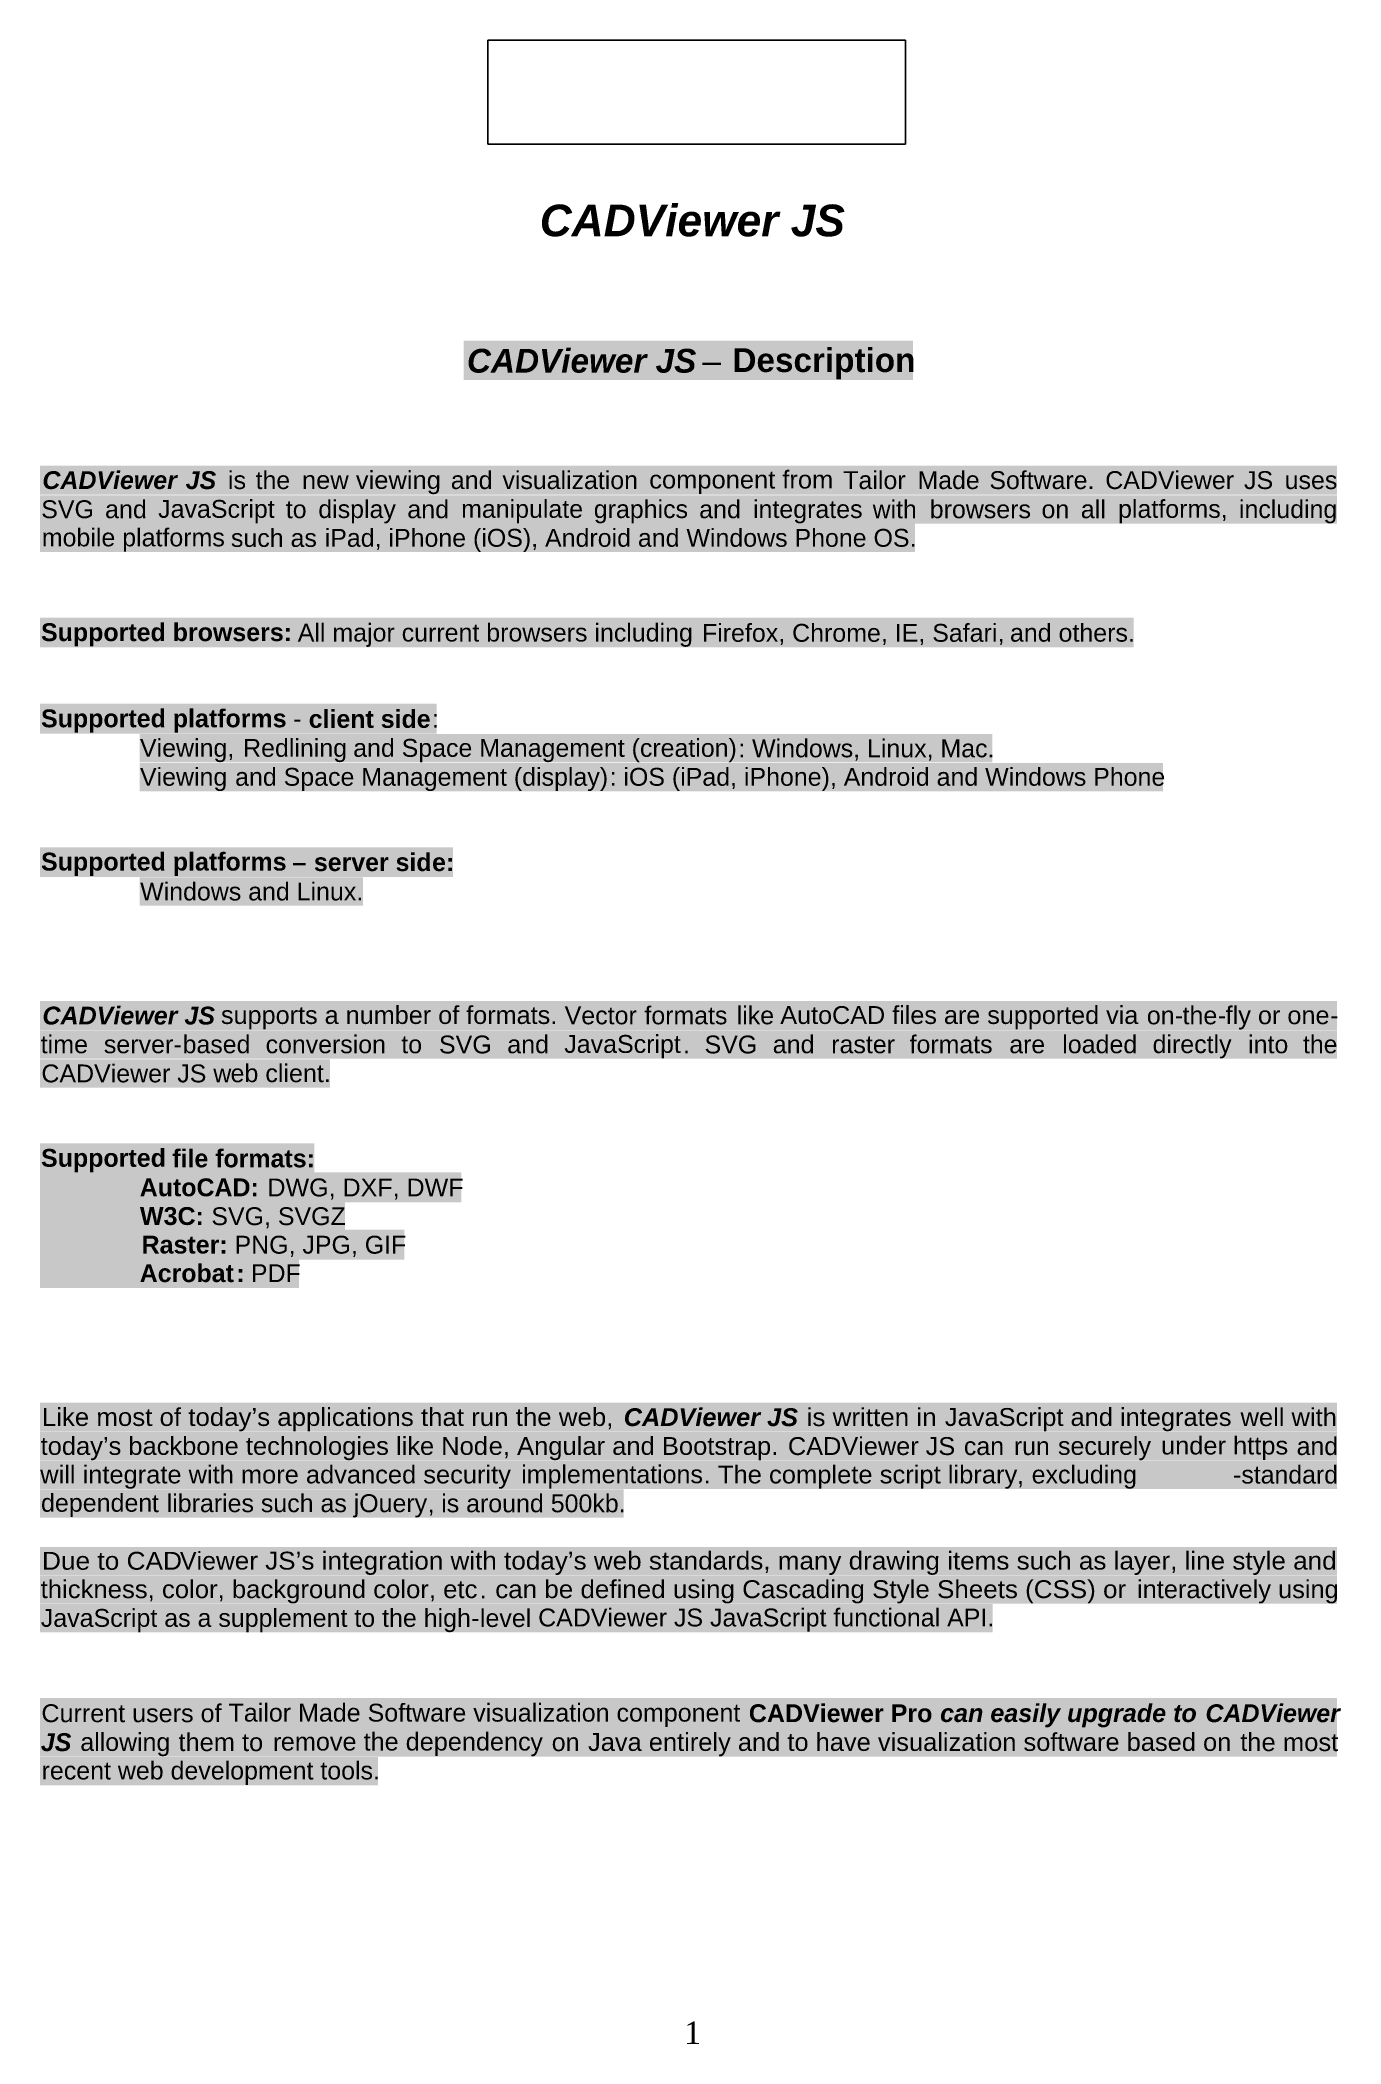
# Model space of a CAD drawing. Header units: inches. Extents: x 1 to 7.5, y 0.5 to 10.6.
import ezdxf

# ---------------------------------------------------------------- set-up
doc = ezdxf.new("R2010")
doc.units = ezdxf.units.IN
doc.header["$MEASUREMENT"] = 0
doc.layers.add('PDF_Images', color=7, linetype='Continuous')
doc.layers.add('PDF_Solid Fills', color=7, linetype='Continuous', true_color=0xffffff)
doc.layers.add('PDF_Text', color=7, linetype='Continuous', true_color=0x5f5f5f)
doc.styles.add('PDF Arial', font='arial.ttf')
doc.styles.add('PDF Arial Bold', font='arialbd.ttf')
doc.styles.add('PDF Arial Bold Italic', font='arialbi.ttf')
doc.styles.add('PDF Times New Roman', font='times.ttf')
picture_1 = doc.add_image_def('image1.png', size_in_pixel=(201, 50))
picture_2 = doc.add_image_def('image2.png', size_in_pixel=(201, 50))
picture_3 = doc.add_image_def('image3.png', size_in_pixel=(201, 50))
picture_4 = doc.add_image_def('image4.png', size_in_pixel=(201, 50))

msp = doc.modelspace()

# ---------------------------------------------------------------- texts
at = {"layer": 'PDF_Text', "color": 7, "attachment_point": 7}
for s, insert, char_height, style in [('\\W1.001507;CADViewer JS', (3.505, 9.599), 0.15867, 'PDF Arial Bold Italic'), ('\\W1.001507;CADViewer JS', (3.505, 9.599), 0.15867, 'PDF Arial Bold Italic'), ('\\W1.001507;CADViewer JS', (3.505, 9.599), 0.15867, 'PDF Arial Bold Italic'), ('\\W1.001507;CADViewer JS', (3.505, 9.599), 0.15867, 'PDF Arial Bold Italic'), ('\\W0.999009;1', (4.229, 0.54), 0.11287, 'PDF Times New Roman'), ('\\W0.999009;1', (4.229, 0.54), 0.11287, 'PDF Times New Roman'), ('\\W0.999009;1', (4.229, 0.54), 0.11287, 'PDF Times New Roman'), ('\\W0.999009;1', (4.229, 0.54), 0.11287, 'PDF Times New Roman')]:
    msp.add_mtext(s, dxfattribs=dict(at, insert=insert, char_height=char_height, style=style))
at = {"layer": 'PDF_Text', "attachment_point": 7}
for s, insert, char_height, style in [('\\W1.001213;CADViewer JS', (3.14, 8.916), 0.1193, 'PDF Arial Bold Italic'), ('\\W1.001213;CADViewer JS', (3.14, 8.916), 0.1193, 'PDF Arial Bold Italic'), ('\\W1.001213;CADViewer JS', (3.14, 8.916), 0.1193, 'PDF Arial Bold Italic'), ('\\W1.001213;CADViewer JS', (3.14, 8.916), 0.1193, 'PDF Arial Bold Italic'), ('\\W1.000692;Description', (4.471, 8.885), 0.1193, 'PDF Arial Bold'), ('\\W1.000692;Description', (4.471, 8.885), 0.1193, 'PDF Arial Bold'), ('\\W1.000692;Description', (4.471, 8.885), 0.1193, 'PDF Arial Bold'), ('\\W1.000692;Description', (4.471, 8.885), 0.1193, 'PDF Arial Bold'), ('\\W1.005102;–', (4.32, 8.918), 0.1193, 'PDF Arial'), ('\\W1.005102;–', (4.32, 8.918), 0.1193, 'PDF Arial'), ('\\W1.005102;–', (4.32, 8.918), 0.1193, 'PDF Arial'), ('\\W1.005102;–', (4.32, 8.918), 0.1193, 'PDF Arial'), ('\\W1.000162;CADViewer', (1.012, 8.333), 0.08948, 'PDF Arial Bold Italic'), ('\\W1.000162;CADViewer', (1.012, 8.333), 0.08948, 'PDF Arial Bold Italic'), ('\\W1.000162;CADViewer', (1.012, 8.333), 0.08948, 'PDF Arial Bold Italic'), ('\\W1.000162;CADViewer', (1.012, 8.333), 0.08948, 'PDF Arial Bold Italic'), ('\\W1.003229;JS', (1.73, 8.333), 0.08948, 'PDF Arial Bold Italic'), ('\\W1.003229;JS', (1.73, 8.333), 0.08948, 'PDF Arial Bold Italic'), ('\\W1.003229;JS', (1.73, 8.333), 0.08948, 'PDF Arial Bold Italic'), ('\\W1.003229;JS', (1.73, 8.333), 0.08948, 'PDF Arial Bold Italic'), ('\\W1.007623;is', (1.942, 8.333), 0.08948, 'PDF Arial'), ('\\W1.007623;is', (1.942, 8.333), 0.08948, 'PDF Arial'), ('\\W1.007623;is', (1.942, 8.333), 0.08948, 'PDF Arial'), ('\\W1.007623;is', (1.942, 8.333), 0.08948, 'PDF Arial'), ('\\W0.994794;the', (2.081, 8.333), 0.08948, 'PDF Arial'), ('\\W0.994794;the', (2.081, 8.333), 0.08948, 'PDF Arial'), ('\\W0.994794;the', (2.081, 8.333), 0.08948, 'PDF Arial'), ('\\W0.994794;the', (2.081, 8.333), 0.08948, 'PDF Arial'), ('\\W1.023186;new viewing', (2.313, 8.308), 0.08948, 'PDF Arial'), ('\\W1.023186;new viewing', (2.313, 8.308), 0.08948, 'PDF Arial'), ('\\W1.023186;new viewing', (2.313, 8.308), 0.08948, 'PDF Arial'), ('\\W1.023186;new viewing', (2.313, 8.308), 0.08948, 'PDF Arial'), ('\\W1.004757;and', (3.059, 8.333), 0.08948, 'PDF Arial'), ('\\W1.004757;and', (3.059, 8.333), 0.08948, 'PDF Arial'), ('\\W1.004757;and', (3.059, 8.333), 0.08948, 'PDF Arial'), ('\\W1.004757;and', (3.059, 8.333), 0.08948, 'PDF Arial'), ('\\W0.997863;visualization', (3.318, 8.333), 0.08948, 'PDF Arial'), ('\\W0.997863;visualization', (3.318, 8.333), 0.08948, 'PDF Arial'), ('\\W0.997863;visualization', (3.318, 8.333), 0.08948, 'PDF Arial'), ('\\W0.997863;visualization', (3.318, 8.333), 0.08948, 'PDF Arial'), ('\\W1.021292;component from', (4.054, 8.31), 0.08948, 'PDF Arial'), ('\\W1.021292;component from', (4.054, 8.31), 0.08948, 'PDF Arial'), ('\\W1.021292;component from', (4.054, 8.31), 0.08948, 'PDF Arial'), ('\\W1.021292;component from', (4.054, 8.31), 0.08948, 'PDF Arial'), ('\\W1.002028;Tailor', (5.026, 8.333), 0.08948, 'PDF Arial'), ('\\W1.002028;Tailor', (5.026, 8.333), 0.08948, 'PDF Arial'), ('\\W1.002028;Tailor', (5.026, 8.333), 0.08948, 'PDF Arial'), ('\\W1.002028;Tailor', (5.026, 8.333), 0.08948, 'PDF Arial'), ('\\W0.995160;Made', (5.399, 8.333), 0.08948, 'PDF Arial'), ('\\W0.995160;Made', (5.399, 8.333), 0.08948, 'PDF Arial'), ('\\W0.995160;Made', (5.399, 8.333), 0.08948, 'PDF Arial'), ('\\W0.995160;Made', (5.399, 8.333), 0.08948, 'PDF Arial'), ('\\W0.997297;Software.', (5.759, 8.333), 0.08948, 'PDF Arial'), ('\\W0.997297;Software.', (5.759, 8.333), 0.08948, 'PDF Arial'), ('\\W0.997297;Software.', (5.759, 8.333), 0.08948, 'PDF Arial'), ('\\W0.997297;Software.', (5.759, 8.333), 0.08948, 'PDF Arial'), ('\\W0.998861;CADViewer', (6.34, 8.333), 0.08948, 'PDF Arial'), ('\\W0.998861;CADViewer', (6.34, 8.333), 0.08948, 'PDF Arial'), ('\\W0.998861;CADViewer', (6.34, 8.333), 0.08948, 'PDF Arial'), ('\\W0.998861;CADViewer', (6.34, 8.333), 0.08948, 'PDF Arial'), ('\\W1.005582;JS', (7.035, 8.333), 0.08948, 'PDF Arial'), ('\\W1.005582;JS', (7.035, 8.333), 0.08948, 'PDF Arial'), ('\\W1.005582;JS', (7.035, 8.333), 0.08948, 'PDF Arial'), ('\\W1.005582;JS', (7.035, 8.333), 0.08948, 'PDF Arial'), ('\\W1.000789;uses', (7.239, 8.333), 0.08948, 'PDF Arial'), ('\\W1.000789;uses', (7.239, 8.333), 0.08948, 'PDF Arial'), ('\\W1.000789;uses', (7.239, 8.333), 0.08948, 'PDF Arial'), ('\\W1.000789;uses', (7.239, 8.333), 0.08948, 'PDF Arial'), ('\\W1.001129;SVG', (1.006, 8.187), 0.08948, 'PDF Arial'), ('\\W1.001129;SVG', (1.006, 8.187), 0.08948, 'PDF Arial'), ('\\W1.001129;SVG', (1.006, 8.187), 0.08948, 'PDF Arial'), ('\\W1.001129;SVG', (1.006, 8.187), 0.08948, 'PDF Arial'), ('\\W1.004757;and', (1.326, 8.187), 0.08948, 'PDF Arial'), ('\\W1.004757;and', (1.326, 8.187), 0.08948, 'PDF Arial'), ('\\W1.004757;and', (1.326, 8.187), 0.08948, 'PDF Arial'), ('\\W1.004757;and', (1.326, 8.187), 0.08948, 'PDF Arial'), ('\\W1.001409;JavaScript', (1.592, 8.163), 0.08948, 'PDF Arial'), ('\\W1.001409;JavaScript', (1.592, 8.163), 0.08948, 'PDF Arial'), ('\\W1.001409;JavaScript', (1.592, 8.163), 0.08948, 'PDF Arial'), ('\\W1.001409;JavaScript', (1.592, 8.163), 0.08948, 'PDF Arial'), ('\\W1.000837;to', (2.232, 8.187), 0.08948, 'PDF Arial'), ('\\W1.000837;to', (2.232, 8.187), 0.08948, 'PDF Arial'), ('\\W1.000837;to', (2.232, 8.187), 0.08948, 'PDF Arial'), ('\\W1.000837;to', (2.232, 8.187), 0.08948, 'PDF Arial'), ('\\W0.999589;display', (2.395, 8.162), 0.08948, 'PDF Arial'), ('\\W0.999589;display', (2.395, 8.162), 0.08948, 'PDF Arial'), ('\\W0.999589;display', (2.395, 8.162), 0.08948, 'PDF Arial'), ('\\W0.999589;display', (2.395, 8.162), 0.08948, 'PDF Arial'), ('\\W1.004757;and', (2.841, 8.187), 0.08948, 'PDF Arial'), ('\\W1.004757;and', (2.841, 8.187), 0.08948, 'PDF Arial'), ('\\W1.004757;and', (2.841, 8.187), 0.08948, 'PDF Arial'), ('\\W1.004757;and', (2.841, 8.187), 0.08948, 'PDF Arial'), ('\\W0.999622;manipulate', (3.111, 8.163), 0.08948, 'PDF Arial'), ('\\W0.999622;manipulate', (3.111, 8.163), 0.08948, 'PDF Arial'), ('\\W0.999622;manipulate', (3.111, 8.163), 0.08948, 'PDF Arial'), ('\\W0.999622;manipulate', (3.111, 8.163), 0.08948, 'PDF Arial'), ('\\W0.999759;graphics', (3.776, 8.162), 0.08948, 'PDF Arial'), ('\\W0.999759;graphics', (3.776, 8.162), 0.08948, 'PDF Arial'), ('\\W0.999759;graphics', (3.776, 8.162), 0.08948, 'PDF Arial'), ('\\W0.999759;graphics', (3.776, 8.162), 0.08948, 'PDF Arial'), ('\\W1.004756;and', (4.304, 8.187), 0.08948, 'PDF Arial'), ('\\W1.004756;and', (4.304, 8.187), 0.08948, 'PDF Arial'), ('\\W1.004756;and', (4.304, 8.187), 0.08948, 'PDF Arial'), ('\\W1.004756;and', (4.304, 8.187), 0.08948, 'PDF Arial'), ('\\W1.000695;integrates', (4.574, 8.162), 0.08948, 'PDF Arial'), ('\\W1.000695;integrates', (4.574, 8.162), 0.08948, 'PDF Arial'), ('\\W1.000695;integrates', (4.574, 8.162), 0.08948, 'PDF Arial'), ('\\W1.000695;integrates', (4.574, 8.162), 0.08948, 'PDF Arial'), ('\\W0.994043;with', (5.174, 8.187), 0.08948, 'PDF Arial'), ('\\W0.994043;with', (5.174, 8.187), 0.08948, 'PDF Arial'), ('\\W0.994043;with', (5.174, 8.187), 0.08948, 'PDF Arial'), ('\\W0.994043;with', (5.174, 8.187), 0.08948, 'PDF Arial'), ('\\W1.000713;browsers', (5.46, 8.187), 0.08948, 'PDF Arial'), ('\\W1.000713;browsers', (5.46, 8.187), 0.08948, 'PDF Arial'), ('\\W1.000713;browsers', (5.46, 8.187), 0.08948, 'PDF Arial'), ('\\W1.000713;browsers', (5.46, 8.187), 0.08948, 'PDF Arial'), ('\\W1.003761;on', (6.02, 8.187), 0.08948, 'PDF Arial'), ('\\W1.003761;on', (6.02, 8.187), 0.08948, 'PDF Arial'), ('\\W1.003761;on', (6.02, 8.187), 0.08948, 'PDF Arial'), ('\\W1.003761;on', (6.02, 8.187), 0.08948, 'PDF Arial'), ('\\W1.008260;all', (6.217, 8.187), 0.08948, 'PDF Arial'), ('\\W1.008260;all', (6.217, 8.187), 0.08948, 'PDF Arial'), ('\\W1.008260;all', (6.217, 8.187), 0.08948, 'PDF Arial'), ('\\W1.008260;all', (6.217, 8.187), 0.08948, 'PDF Arial'), ('\\W1.001210;platforms,', (6.404, 8.163), 0.08948, 'PDF Arial'), ('\\W1.001210;platforms,', (6.404, 8.163), 0.08948, 'PDF Arial'), ('\\W1.001210;platforms,', (6.404, 8.163), 0.08948, 'PDF Arial'), ('\\W1.001210;platforms,', (6.404, 8.163), 0.08948, 'PDF Arial'), ('\\W0.999017;including', (7.01, 8.162), 0.08948, 'PDF Arial'), ('\\W0.999017;including', (7.01, 8.162), 0.08948, 'PDF Arial'), ('\\W0.999017;including', (7.01, 8.162), 0.08948, 'PDF Arial'), ('\\W0.999017;including', (7.01, 8.162), 0.08948, 'PDF Arial'), ('\\W1.000517;mobile platforms', (1.009, 8.02), 0.08948, 'PDF Arial'), ('\\W1.000517;mobile platforms', (1.009, 8.02), 0.08948, 'PDF Arial'), ('\\W1.000517;mobile platforms', (1.009, 8.02), 0.08948, 'PDF Arial'), ('\\W1.000517;mobile platforms', (1.009, 8.02), 0.08948, 'PDF Arial'), ('\\W1.000297;such as', (1.957, 8.043), 0.08948, 'PDF Arial'), ('\\W1.000297;such as', (1.957, 8.043), 0.08948, 'PDF Arial'), ('\\W1.000297;such as', (1.957, 8.043), 0.08948, 'PDF Arial'), ('\\W1.000297;such as', (1.957, 8.043), 0.08948, 'PDF Arial'), ('\\W0.999988;iPad, iPhone (iOS), Android and Windows Phone OS.', (2.427, 8.018), 0.08948, 'PDF Arial'), ('\\W0.999988;iPad, iPhone (iOS), Android and Windows Phone OS.', (2.427, 8.018), 0.08948, 'PDF Arial'), ('\\W0.999988;iPad, iPhone (iOS), Android and Windows Phone OS.', (2.427, 8.018), 0.08948, 'PDF Arial'), ('\\W0.999988;iPad, iPhone (iOS), Android and Windows Phone OS.', (2.427, 8.018), 0.08948, 'PDF Arial'), ('\\W1.000976;Supported browsers:', (1.005, 7.545), 0.08948, 'PDF Arial Bold'), ('\\W1.000976;Supported browsers:', (1.005, 7.545), 0.08948, 'PDF Arial Bold'), ('\\W1.000976;Supported browsers:', (1.005, 7.545), 0.08948, 'PDF Arial Bold'), ('\\W1.000976;Supported browsers:', (1.005, 7.545), 0.08948, 'PDF Arial Bold'), ('\\W1.000422;All major current browsers including', (2.292, 7.543), 0.08948, 'PDF Arial'), ('\\W1.000422;All major current browsers including', (2.292, 7.543), 0.08948, 'PDF Arial'), ('\\W1.000422;All major current browsers including', (2.292, 7.543), 0.08948, 'PDF Arial'), ('\\W1.000422;All major current browsers including', (2.292, 7.543), 0.08948, 'PDF Arial'), ('\\W1.001186;Firefox, Chrome, IE', (4.318, 7.552), 0.08948, 'PDF Arial'), ('\\W1.001186;Firefox, Chrome, IE', (4.318, 7.552), 0.08948, 'PDF Arial'), ('\\W1.001186;Firefox, Chrome, IE', (4.318, 7.552), 0.08948, 'PDF Arial'), ('\\W1.001186;Firefox, Chrome, IE', (4.318, 7.552), 0.08948, 'PDF Arial'), ('\\W1.000084;, Safari', (5.403, 7.552), 0.08948, 'PDF Arial'), ('\\W1.000084;, Safari', (5.403, 7.552), 0.08948, 'PDF Arial'), ('\\W1.000084;, Safari', (5.403, 7.552), 0.08948, 'PDF Arial'), ('\\W1.000084;, Safari', (5.403, 7.552), 0.08948, 'PDF Arial'), ('\\W1.001357;and others.', (5.862, 7.568), 0.08948, 'PDF Arial'), ('\\W1.001357;and others.', (5.862, 7.568), 0.08948, 'PDF Arial'), ('\\W1.001357;and others.', (5.862, 7.568), 0.08948, 'PDF Arial'), ('\\W1.001357;and others.', (5.862, 7.568), 0.08948, 'PDF Arial'), ('\\W1.000147;,', (5.8, 7.552), 0.08948, 'PDF Arial'), ('\\W1.000147;,', (5.8, 7.552), 0.08948, 'PDF Arial'), ('\\W1.000147;,', (5.8, 7.552), 0.08948, 'PDF Arial'), ('\\W1.000147;,', (5.8, 7.552), 0.08948, 'PDF Arial'), ('\\W1.001577;Supported platforms', (1.005, 7.113), 0.08948, 'PDF Arial Bold'), ('\\W1.001577;Supported platforms', (1.005, 7.113), 0.08948, 'PDF Arial Bold'), ('\\W1.001577;Supported platforms', (1.005, 7.113), 0.08948, 'PDF Arial Bold'), ('\\W1.001577;Supported platforms', (1.005, 7.113), 0.08948, 'PDF Arial Bold'), ('\\W1.000575;-', (2.269, 7.138), 0.08948, 'PDF Arial'), ('\\W1.000575;-', (2.269, 7.138), 0.08948, 'PDF Arial'), ('\\W1.000575;-', (2.269, 7.138), 0.08948, 'PDF Arial'), ('\\W1.000575;-', (2.269, 7.138), 0.08948, 'PDF Arial'), ('\\W0.999459;client side', (2.347, 7.136), 0.08948, 'PDF Arial Bold'), ('\\W0.999459;client side', (2.347, 7.136), 0.08948, 'PDF Arial Bold'), ('\\W0.999459;client side', (2.347, 7.136), 0.08948, 'PDF Arial Bold'), ('\\W0.999459;client side', (2.347, 7.136), 0.08948, 'PDF Arial Bold'), ('\\W0.998831;:', (2.965, 7.138), 0.08948, 'PDF Arial'), ('\\W0.998831;:', (2.965, 7.138), 0.08948, 'PDF Arial'), ('\\W0.998831;:', (2.965, 7.138), 0.08948, 'PDF Arial'), ('\\W0.998831;:', (2.965, 7.138), 0.08948, 'PDF Arial'), ('\\W1.000998;Viewing,', (1.501, 6.965), 0.08948, 'PDF Arial'), ('\\W1.000998;Viewing,', (1.501, 6.965), 0.08948, 'PDF Arial'), ('\\W1.000998;Viewing,', (1.501, 6.965), 0.08948, 'PDF Arial'), ('\\W1.000998;Viewing,', (1.501, 6.965), 0.08948, 'PDF Arial'), ('\\W1.000078;Redlining', (2.018, 6.965), 0.08948, 'PDF Arial'), ('\\W1.000078;Redlining', (2.018, 6.965), 0.08948, 'PDF Arial'), ('\\W1.000078;Redlining', (2.018, 6.965), 0.08948, 'PDF Arial'), ('\\W1.000078;Redlining', (2.018, 6.965), 0.08948, 'PDF Arial'), ('\\W0.999174;and Space Management (creation)', (2.57, 6.965), 0.08948, 'PDF Arial'), ('\\W0.999174;and Space Management (creation)', (2.57, 6.965), 0.08948, 'PDF Arial'), ('\\W0.999174;and Space Management (creation)', (2.57, 6.965), 0.08948, 'PDF Arial'), ('\\W0.999174;and Space Management (creation)', (2.57, 6.965), 0.08948, 'PDF Arial'), ('\\W0.999471;: Windows, Linux, Mac.', (4.5, 6.973), 0.08948, 'PDF Arial'), ('\\W0.999471;: Windows, Linux, Mac.', (4.5, 6.973), 0.08948, 'PDF Arial'), ('\\W0.999471;: Windows, Linux, Mac.', (4.5, 6.973), 0.08948, 'PDF Arial'), ('\\W0.999471;: Windows, Linux, Mac.', (4.5, 6.973), 0.08948, 'PDF Arial'), ('\\W1.000150;Viewing', (1.501, 6.82), 0.08948, 'PDF Arial'), ('\\W1.000150;Viewing', (1.501, 6.82), 0.08948, 'PDF Arial'), ('\\W1.000150;Viewing', (1.501, 6.82), 0.08948, 'PDF Arial'), ('\\W1.000150;Viewing', (1.501, 6.82), 0.08948, 'PDF Arial'), ('\\W1.000395;and Space Management (display)', (1.978, 6.82), 0.08948, 'PDF Arial'), ('\\W1.000395;and Space Management (display)', (1.978, 6.82), 0.08948, 'PDF Arial'), ('\\W1.000395;and Space Management (display)', (1.978, 6.82), 0.08948, 'PDF Arial'), ('\\W1.000395;and Space Management (display)', (1.978, 6.82), 0.08948, 'PDF Arial'), ('\\W0.999903;: iOS (iPad, iPhone), Android and Windows Phone', (3.855, 6.82), 0.08948, 'PDF Arial'), ('\\W0.999903;: iOS (iPad, iPhone), Android and Windows Phone', (3.855, 6.82), 0.08948, 'PDF Arial'), ('\\W0.999903;: iOS (iPad, iPhone), Android and Windows Phone', (3.855, 6.82), 0.08948, 'PDF Arial'), ('\\W0.999903;: iOS (iPad, iPhone), Android and Windows Phone', (3.855, 6.82), 0.08948, 'PDF Arial'), ('\\W1.001577;Supported platforms', (1.005, 6.395), 0.08948, 'PDF Arial Bold'), ('\\W1.001577;Supported platforms', (1.005, 6.395), 0.08948, 'PDF Arial Bold'), ('\\W1.001577;Supported platforms', (1.005, 6.395), 0.08948, 'PDF Arial Bold'), ('\\W1.001577;Supported platforms', (1.005, 6.395), 0.08948, 'PDF Arial Bold'), ('\\W1.005102;–', (2.265, 6.419), 0.08948, 'PDF Arial Bold'), ('\\W1.005102;–', (2.265, 6.419), 0.08948, 'PDF Arial Bold'), ('\\W1.005102;–', (2.265, 6.419), 0.08948, 'PDF Arial Bold'), ('\\W1.005102;–', (2.265, 6.419), 0.08948, 'PDF Arial Bold'), ('\\W0.998364;server sid', (2.373, 6.418), 0.08948, 'PDF Arial Bold'), ('\\W0.998364;server sid', (2.373, 6.418), 0.08948, 'PDF Arial Bold'), ('\\W0.998364;server sid', (2.373, 6.418), 0.08948, 'PDF Arial Bold'), ('\\W0.998364;server sid', (2.373, 6.418), 0.08948, 'PDF Arial Bold'), ('\\W1.006384;e:', (2.965, 6.418), 0.08948, 'PDF Arial Bold'), ('\\W1.006384;e:', (2.965, 6.418), 0.08948, 'PDF Arial Bold'), ('\\W1.006384;e:', (2.965, 6.418), 0.08948, 'PDF Arial Bold'), ('\\W1.006384;e:', (2.965, 6.418), 0.08948, 'PDF Arial Bold'), ('\\W0.999536;Windows and Linux.', (1.502, 6.271), 0.08948, 'PDF Arial'), ('\\W0.999536;Windows and Linux.', (1.502, 6.271), 0.08948, 'PDF Arial'), ('\\W0.999536;Windows and Linux.', (1.502, 6.271), 0.08948, 'PDF Arial'), ('\\W0.999536;Windows and Linux.', (1.502, 6.271), 0.08948, 'PDF Arial'), ('\\W1.004448;CADViewer JS', (1.012, 5.649), 0.08948, 'PDF Arial Bold Italic'), ('\\W1.004448;CADViewer JS', (1.012, 5.649), 0.08948, 'PDF Arial Bold Italic'), ('\\W1.004448;CADViewer JS', (1.012, 5.649), 0.08948, 'PDF Arial Bold Italic'), ('\\W1.004448;CADViewer JS', (1.012, 5.649), 0.08948, 'PDF Arial Bold Italic'), ('\\W1.011104;supports a number of formats.', (1.907, 5.626), 0.08948, 'PDF Arial'), ('\\W1.011104;supports a number of formats.', (1.907, 5.626), 0.08948, 'PDF Arial'), ('\\W1.011104;supports a number of formats.', (1.907, 5.626), 0.08948, 'PDF Arial'), ('\\W1.011104;supports a number of formats.', (1.907, 5.626), 0.08948, 'PDF Arial'), ('\\W1.001160;Vector', (3.63, 5.65), 0.08948, 'PDF Arial'), ('\\W1.001160;Vector', (3.63, 5.65), 0.08948, 'PDF Arial'), ('\\W1.001160;Vector', (3.63, 5.65), 0.08948, 'PDF Arial'), ('\\W1.001160;Vector', (3.63, 5.65), 0.08948, 'PDF Arial'), ('\\W0.997466;formats', (4.03, 5.65), 0.08948, 'PDF Arial'), ('\\W0.997466;formats', (4.03, 5.65), 0.08948, 'PDF Arial'), ('\\W0.997466;formats', (4.03, 5.65), 0.08948, 'PDF Arial'), ('\\W0.997466;formats', (4.03, 5.65), 0.08948, 'PDF Arial'), ('\\W1.001422;like', (4.492, 5.65), 0.08948, 'PDF Arial'), ('\\W1.001422;like', (4.492, 5.65), 0.08948, 'PDF Arial'), ('\\W1.001422;like', (4.492, 5.65), 0.08948, 'PDF Arial'), ('\\W1.001422;like', (4.492, 5.65), 0.08948, 'PDF Arial'), ('\\W1.008902;AutoCAD files are supported via', (4.711, 5.626), 0.08948, 'PDF Arial'), ('\\W1.008902;AutoCAD files are supported via', (4.711, 5.626), 0.08948, 'PDF Arial'), ('\\W1.008902;AutoCAD files are supported via', (4.711, 5.626), 0.08948, 'PDF Arial'), ('\\W1.008902;AutoCAD files are supported via', (4.711, 5.626), 0.08948, 'PDF Arial'), ('\\W1.004569;the', (6.727, 5.65), 0.08948, 'PDF Arial'), ('\\W1.004569;the', (6.727, 5.65), 0.08948, 'PDF Arial'), ('\\W1.004569;the', (6.727, 5.65), 0.08948, 'PDF Arial'), ('\\W1.004569;the', (6.727, 5.65), 0.08948, 'PDF Arial'), ('\\W1.013470;fly or one', (6.943, 5.625), 0.08948, 'PDF Arial'), ('\\W1.013470;fly or one', (6.943, 5.625), 0.08948, 'PDF Arial'), ('\\W1.013470;fly or one', (6.943, 5.625), 0.08948, 'PDF Arial'), ('\\W1.013470;fly or one', (6.943, 5.625), 0.08948, 'PDF Arial'), ('\\W1.004751;on', (6.548, 5.65), 0.08948, 'PDF Arial'), ('\\W1.004751;on', (6.548, 5.65), 0.08948, 'PDF Arial'), ('\\W1.004751;on', (6.548, 5.65), 0.08948, 'PDF Arial'), ('\\W1.004751;on', (6.548, 5.65), 0.08948, 'PDF Arial'), ('\\W1.000575;-', (6.688, 5.651), 0.08948, 'PDF Arial'), ('\\W1.000575;-', (6.688, 5.651), 0.08948, 'PDF Arial'), ('\\W1.000575;-', (6.688, 5.651), 0.08948, 'PDF Arial'), ('\\W1.000575;-', (6.688, 5.651), 0.08948, 'PDF Arial'), ('\\W1.000575;-', (6.904, 5.651), 0.08948, 'PDF Arial'), ('\\W1.000575;-', (6.904, 5.651), 0.08948, 'PDF Arial'), ('\\W1.000575;-', (6.904, 5.651), 0.08948, 'PDF Arial'), ('\\W1.000575;-', (6.904, 5.651), 0.08948, 'PDF Arial'), ('\\W1.000575;-', (7.467, 5.651), 0.08948, 'PDF Arial'), ('\\W1.000575;-', (7.467, 5.651), 0.08948, 'PDF Arial'), ('\\W1.000575;-', (7.467, 5.651), 0.08948, 'PDF Arial'), ('\\W1.000575;-', (7.467, 5.651), 0.08948, 'PDF Arial'), ('\\W1.007190;time', (1.003, 5.505), 0.08948, 'PDF Arial'), ('\\W1.007190;time', (1.003, 5.505), 0.08948, 'PDF Arial'), ('\\W1.007190;time', (1.003, 5.505), 0.08948, 'PDF Arial'), ('\\W1.007190;time', (1.003, 5.505), 0.08948, 'PDF Arial'), ('\\W1.002953;server', (1.32, 5.505), 0.08948, 'PDF Arial'), ('\\W1.002953;server', (1.32, 5.505), 0.08948, 'PDF Arial'), ('\\W1.002953;server', (1.32, 5.505), 0.08948, 'PDF Arial'), ('\\W1.002953;server', (1.32, 5.505), 0.08948, 'PDF Arial'), ('\\W1.000575;-', (1.669, 5.506), 0.08948, 'PDF Arial'), ('\\W1.000575;-', (1.669, 5.506), 0.08948, 'PDF Arial'), ('\\W1.000575;-', (1.669, 5.506), 0.08948, 'PDF Arial'), ('\\W1.000575;-', (1.669, 5.506), 0.08948, 'PDF Arial'), ('\\W0.997425;based', (1.715, 5.505), 0.08948, 'PDF Arial'), ('\\W0.997425;based', (1.715, 5.505), 0.08948, 'PDF Arial'), ('\\W0.997425;based', (1.715, 5.505), 0.08948, 'PDF Arial'), ('\\W0.997425;based', (1.715, 5.505), 0.08948, 'PDF Arial'), ('\\W0.997514;conversion', (2.131, 5.505), 0.08948, 'PDF Arial'), ('\\W0.997514;conversion', (2.131, 5.505), 0.08948, 'PDF Arial'), ('\\W0.997514;conversion', (2.131, 5.505), 0.08948, 'PDF Arial'), ('\\W0.997514;conversion', (2.131, 5.505), 0.08948, 'PDF Arial'), ('\\W1.000837;to', (2.811, 5.505), 0.08948, 'PDF Arial'), ('\\W1.000837;to', (2.811, 5.505), 0.08948, 'PDF Arial'), ('\\W1.000837;to', (2.811, 5.505), 0.08948, 'PDF Arial'), ('\\W1.000837;to', (2.811, 5.505), 0.08948, 'PDF Arial'), ('\\W1.001129;SVG', (3, 5.504), 0.08948, 'PDF Arial'), ('\\W1.001129;SVG', (3, 5.504), 0.08948, 'PDF Arial'), ('\\W1.001129;SVG', (3, 5.504), 0.08948, 'PDF Arial'), ('\\W1.001129;SVG', (3, 5.504), 0.08948, 'PDF Arial'), ('\\W1.004757;and', (3.342, 5.505), 0.08948, 'PDF Arial'), ('\\W1.004757;and', (3.342, 5.505), 0.08948, 'PDF Arial'), ('\\W1.004757;and', (3.342, 5.505), 0.08948, 'PDF Arial'), ('\\W1.004757;and', (3.342, 5.505), 0.08948, 'PDF Arial'), ('\\W1.001408;JavaScript', (3.628, 5.481), 0.08948, 'PDF Arial'), ('\\W1.001408;JavaScript', (3.628, 5.481), 0.08948, 'PDF Arial'), ('\\W1.001408;JavaScript', (3.628, 5.481), 0.08948, 'PDF Arial'), ('\\W1.001408;JavaScript', (3.628, 5.481), 0.08948, 'PDF Arial'), ('\\W1.001129;SVG', (4.331, 5.504), 0.08948, 'PDF Arial'), ('\\W1.001129;SVG', (4.331, 5.504), 0.08948, 'PDF Arial'), ('\\W1.001129;SVG', (4.331, 5.504), 0.08948, 'PDF Arial'), ('\\W1.001129;SVG', (4.331, 5.504), 0.08948, 'PDF Arial'), ('\\W1.004757;and', (4.673, 5.505), 0.08948, 'PDF Arial'), ('\\W1.004757;and', (4.673, 5.505), 0.08948, 'PDF Arial'), ('\\W1.004757;and', (4.673, 5.505), 0.08948, 'PDF Arial'), ('\\W1.004757;and', (4.673, 5.505), 0.08948, 'PDF Arial'), ('\\W1.001291;raster', (4.966, 5.505), 0.08948, 'PDF Arial'), ('\\W1.001291;raster', (4.966, 5.505), 0.08948, 'PDF Arial'), ('\\W1.001291;raster', (4.966, 5.505), 0.08948, 'PDF Arial'), ('\\W1.001291;raster', (4.966, 5.505), 0.08948, 'PDF Arial'), ('\\W0.997771;formats', (5.359, 5.505), 0.08948, 'PDF Arial'), ('\\W0.997771;formats', (5.359, 5.505), 0.08948, 'PDF Arial'), ('\\W0.997771;formats', (5.359, 5.505), 0.08948, 'PDF Arial'), ('\\W0.997771;formats', (5.359, 5.505), 0.08948, 'PDF Arial'), ('\\W0.993425;are', (5.859, 5.505), 0.08948, 'PDF Arial'), ('\\W0.993425;are', (5.859, 5.505), 0.08948, 'PDF Arial'), ('\\W0.993425;are', (5.859, 5.505), 0.08948, 'PDF Arial'), ('\\W0.993425;are', (5.859, 5.505), 0.08948, 'PDF Arial'), ('\\W1.002319;loaded', (6.124, 5.505), 0.08948, 'PDF Arial'), ('\\W1.002319;loaded', (6.124, 5.505), 0.08948, 'PDF Arial'), ('\\W1.002319;loaded', (6.124, 5.505), 0.08948, 'PDF Arial'), ('\\W1.002319;loaded', (6.124, 5.505), 0.08948, 'PDF Arial'), ('\\W0.999879;directly', (6.577, 5.48), 0.08948, 'PDF Arial'), ('\\W0.999879;directly', (6.577, 5.48), 0.08948, 'PDF Arial'), ('\\W0.999879;directly', (6.577, 5.48), 0.08948, 'PDF Arial'), ('\\W0.999879;directly', (6.577, 5.48), 0.08948, 'PDF Arial'), ('\\W0.998563;into', (7.056, 5.505), 0.08948, 'PDF Arial'), ('\\W0.998563;into', (7.056, 5.505), 0.08948, 'PDF Arial'), ('\\W0.998563;into', (7.056, 5.505), 0.08948, 'PDF Arial'), ('\\W0.998563;into', (7.056, 5.505), 0.08948, 'PDF Arial'), ('\\W0.995546;the', (7.331, 5.505), 0.08948, 'PDF Arial'), ('\\W0.995546;the', (7.331, 5.505), 0.08948, 'PDF Arial'), ('\\W0.995546;the', (7.331, 5.505), 0.08948, 'PDF Arial'), ('\\W0.995546;the', (7.331, 5.505), 0.08948, 'PDF Arial'), ('\\W1.000560;CADViewer JS w', (1.007, 5.359), 0.08948, 'PDF Arial'), ('\\W1.000560;CADViewer JS w', (1.007, 5.359), 0.08948, 'PDF Arial'), ('\\W1.000560;CADViewer JS w', (1.007, 5.359), 0.08948, 'PDF Arial'), ('\\W1.000560;CADViewer JS w', (1.007, 5.359), 0.08948, 'PDF Arial'), ('\\W1.004863;eb client.', (1.955, 5.36), 0.08948, 'PDF Arial'), ('\\W1.004863;eb client.', (1.955, 5.36), 0.08948, 'PDF Arial'), ('\\W1.004863;eb client.', (1.955, 5.36), 0.08948, 'PDF Arial'), ('\\W1.004863;eb client.', (1.955, 5.36), 0.08948, 'PDF Arial'), ('\\W0.998831;.', (4.224, 5.506), 0.08948, 'PDF Arial'), ('\\W0.998831;.', (4.224, 5.506), 0.08948, 'PDF Arial'), ('\\W0.998831;.', (4.224, 5.506), 0.08948, 'PDF Arial'), ('\\W0.998831;.', (4.224, 5.506), 0.08948, 'PDF Arial'), ('\\W1.002104;Supported', (1.005, 4.91), 0.08948, 'PDF Arial Bold'), ('\\W1.002104;Supported', (1.005, 4.91), 0.08948, 'PDF Arial Bold'), ('\\W1.002104;Supported', (1.005, 4.91), 0.08948, 'PDF Arial Bold'), ('\\W1.002104;Supported', (1.005, 4.91), 0.08948, 'PDF Arial Bold'), ('\\W0.999548;file formats:', (1.663, 4.933), 0.08948, 'PDF Arial Bold'), ('\\W0.999548;file formats:', (1.663, 4.933), 0.08948, 'PDF Arial Bold'), ('\\W0.999548;file formats:', (1.663, 4.933), 0.08948, 'PDF Arial Bold'), ('\\W0.999548;file formats:', (1.663, 4.933), 0.08948, 'PDF Arial Bold'), ('\\W0.999429;AutoCAD:', (1.5, 4.788), 0.08948, 'PDF Arial Bold'), ('\\W0.999429;AutoCAD:', (1.5, 4.788), 0.08948, 'PDF Arial Bold'), ('\\W0.999429;AutoCAD:', (1.5, 4.788), 0.08948, 'PDF Arial Bold'), ('\\W0.999429;AutoCAD:', (1.5, 4.788), 0.08948, 'PDF Arial Bold'), ('\\W1.004208;DWG, DXF, DWF', (2.14, 4.772), 0.08948, 'PDF Arial'), ('\\W1.004208;DWG, DXF, DWF', (2.14, 4.772), 0.08948, 'PDF Arial'), ('\\W1.004208;DWG, DXF, DWF', (2.14, 4.772), 0.08948, 'PDF Arial'), ('\\W1.004208;DWG, DXF, DWF', (2.14, 4.772), 0.08948, 'PDF Arial'), ('\\W1.003365;W3C:', (1.501, 4.644), 0.08948, 'PDF Arial Bold'), ('\\W1.003365;W3C:', (1.501, 4.644), 0.08948, 'PDF Arial Bold'), ('\\W1.003365;W3C:', (1.501, 4.644), 0.08948, 'PDF Arial Bold'), ('\\W1.003365;W3C:', (1.501, 4.644), 0.08948, 'PDF Arial Bold'), ('\\W0.999687;SVG, SVGZ', (1.859, 4.628), 0.08948, 'PDF Arial'), ('\\W0.999687;SVG, SVGZ', (1.859, 4.628), 0.08948, 'PDF Arial'), ('\\W0.999687;SVG, SVGZ', (1.859, 4.628), 0.08948, 'PDF Arial'), ('\\W0.999687;SVG, SVGZ', (1.859, 4.628), 0.08948, 'PDF Arial'), ('\\W1.003305;Raster:', (1.509, 4.501), 0.08948, 'PDF Arial Bold'), ('\\W1.003305;Raster:', (1.509, 4.501), 0.08948, 'PDF Arial Bold'), ('\\W1.003305;Raster:', (1.509, 4.501), 0.08948, 'PDF Arial Bold'), ('\\W1.003305;Raster:', (1.509, 4.501), 0.08948, 'PDF Arial Bold'), ('\\W1.000065;PNG, JPG, GIF', (1.975, 4.485), 0.08948, 'PDF Arial'), ('\\W1.000065;PNG, JPG, GIF', (1.975, 4.485), 0.08948, 'PDF Arial'), ('\\W1.000065;PNG, JPG, GIF', (1.975, 4.485), 0.08948, 'PDF Arial'), ('\\W1.000065;PNG, JPG, GIF', (1.975, 4.485), 0.08948, 'PDF Arial'), ('\\W0.998866;Acrobat', (1.5, 4.358), 0.08948, 'PDF Arial Bold'), ('\\W0.998866;Acrobat', (1.5, 4.358), 0.08948, 'PDF Arial Bold'), ('\\W0.998866;Acrobat', (1.5, 4.358), 0.08948, 'PDF Arial Bold'), ('\\W0.998866;Acrobat', (1.5, 4.358), 0.08948, 'PDF Arial Bold'), ('\\W0.998323;:', (1.984, 4.359), 0.08948, 'PDF Arial Bold'), ('\\W0.998323;:', (1.984, 4.359), 0.08948, 'PDF Arial Bold'), ('\\W0.998323;:', (1.984, 4.359), 0.08948, 'PDF Arial Bold'), ('\\W0.998323;:', (1.984, 4.359), 0.08948, 'PDF Arial Bold'), ('\\W1.000716;PDF', (2.057, 4.359), 0.08948, 'PDF Arial'), ('\\W1.000716;PDF', (2.057, 4.359), 0.08948, 'PDF Arial'), ('\\W1.000716;PDF', (2.057, 4.359), 0.08948, 'PDF Arial'), ('\\W1.000716;PDF', (2.057, 4.359), 0.08948, 'PDF Arial'), ('\\W1.036159;Like most of today’s applications that run the web,', (1.009, 3.611), 0.08948, 'PDF Arial'), ('\\W1.036159;Like most of today’s applications that run the web,', (1.009, 3.611), 0.08948, 'PDF Arial'), ('\\W1.036159;Like most of today’s applications that run the web,', (1.009, 3.611), 0.08948, 'PDF Arial'), ('\\W1.036159;Like most of today’s applications that run the web,', (1.009, 3.611), 0.08948, 'PDF Arial'), ('\\W1.014301;CADViewer JS', (3.926, 3.636), 0.08948, 'PDF Arial Bold Italic'), ('\\W1.014301;CADViewer JS', (3.926, 3.636), 0.08948, 'PDF Arial Bold Italic'), ('\\W1.014301;CADViewer JS', (3.926, 3.636), 0.08948, 'PDF Arial Bold Italic'), ('\\W1.014301;CADViewer JS', (3.926, 3.636), 0.08948, 'PDF Arial Bold Italic'), ('\\W1.041969;is written in', (4.843, 3.636), 0.08948, 'PDF Arial'), ('\\W1.041969;is written in', (4.843, 3.636), 0.08948, 'PDF Arial'), ('\\W1.041969;is written in', (4.843, 3.636), 0.08948, 'PDF Arial'), ('\\W1.041969;is written in', (4.843, 3.636), 0.08948, 'PDF Arial'), ('\\W1.018626;JavaScript and integrates', (5.536, 3.611), 0.08948, 'PDF Arial'), ('\\W1.018626;JavaScript and integrates', (5.536, 3.611), 0.08948, 'PDF Arial'), ('\\W1.018626;JavaScript and integrates', (5.536, 3.611), 0.08948, 'PDF Arial'), ('\\W1.018626;JavaScript and integrates', (5.536, 3.611), 0.08948, 'PDF Arial'), ('\\W1.021934;well with', (7.018, 3.636), 0.08948, 'PDF Arial'), ('\\W1.021934;well with', (7.018, 3.636), 0.08948, 'PDF Arial'), ('\\W1.021934;well with', (7.018, 3.636), 0.08948, 'PDF Arial'), ('\\W1.021934;well with', (7.018, 3.636), 0.08948, 'PDF Arial'), ('\\W1.021291;today’s backbone technologies like Nod', (1.003, 3.466), 0.08948, 'PDF Arial'), ('\\W1.021291;today’s backbone technologies like Nod', (1.003, 3.466), 0.08948, 'PDF Arial'), ('\\W1.021291;today’s backbone technologies like Nod', (1.003, 3.466), 0.08948, 'PDF Arial'), ('\\W1.021291;today’s backbone technologies like Nod', (1.003, 3.466), 0.08948, 'PDF Arial'), ('\\W1.024129;e, Angular and Bootstrap.', (3.249, 3.466), 0.08948, 'PDF Arial'), ('\\W1.024129;e, Angular and Bootstrap.', (3.249, 3.466), 0.08948, 'PDF Arial'), ('\\W1.024129;e, Angular and Bootstrap.', (3.249, 3.466), 0.08948, 'PDF Arial'), ('\\W1.024129;e, Angular and Bootstrap.', (3.249, 3.466), 0.08948, 'PDF Arial'), ('\\W1.014802;CADViewer JS', (4.749, 3.491), 0.08948, 'PDF Arial'), ('\\W1.014802;CADViewer JS', (4.749, 3.491), 0.08948, 'PDF Arial'), ('\\W1.014802;CADViewer JS', (4.749, 3.491), 0.08948, 'PDF Arial'), ('\\W1.014802;CADViewer JS', (4.749, 3.491), 0.08948, 'PDF Arial'), ('\\W0.999158;can', (5.631, 3.491), 0.08948, 'PDF Arial'), ('\\W0.999158;can', (5.631, 3.491), 0.08948, 'PDF Arial'), ('\\W0.999158;can', (5.631, 3.491), 0.08948, 'PDF Arial'), ('\\W0.999158;can', (5.631, 3.491), 0.08948, 'PDF Arial'), ('\\W0.994208;run', (5.882, 3.491), 0.08948, 'PDF Arial'), ('\\W0.994208;run', (5.882, 3.491), 0.08948, 'PDF Arial'), ('\\W0.994208;run', (5.882, 3.491), 0.08948, 'PDF Arial'), ('\\W0.994208;run', (5.882, 3.491), 0.08948, 'PDF Arial'), ('\\W1.001006;securely', (6.103, 3.466), 0.08948, 'PDF Arial'), ('\\W1.001006;securely', (6.103, 3.466), 0.08948, 'PDF Arial'), ('\\W1.001006;securely', (6.103, 3.466), 0.08948, 'PDF Arial'), ('\\W1.001006;securely', (6.103, 3.466), 0.08948, 'PDF Arial'), ('\\W1.019658;under https', (6.619, 3.468), 0.08948, 'PDF Arial'), ('\\W1.019658;under https', (6.619, 3.468), 0.08948, 'PDF Arial'), ('\\W1.019658;under https', (6.619, 3.468), 0.08948, 'PDF Arial'), ('\\W1.019658;under https', (6.619, 3.468), 0.08948, 'PDF Arial'), ('\\W0.997057;and', (7.299, 3.491), 0.08948, 'PDF Arial'), ('\\W0.997057;and', (7.299, 3.491), 0.08948, 'PDF Arial'), ('\\W0.997057;and', (7.299, 3.491), 0.08948, 'PDF Arial'), ('\\W0.997057;and', (7.299, 3.491), 0.08948, 'PDF Arial'), ('\\W1.019910;will integrate with more advanced security', (1.001, 3.323), 0.08948, 'PDF Arial'), ('\\W1.019910;will integrate with more advanced security', (1.001, 3.323), 0.08948, 'PDF Arial'), ('\\W1.019910;will integrate with more advanced security', (1.001, 3.323), 0.08948, 'PDF Arial'), ('\\W1.019910;will integrate with more advanced security', (1.001, 3.323), 0.08948, 'PDF Arial'), ('\\W1.000988;implementations', (3.412, 3.324), 0.08948, 'PDF Arial'), ('\\W1.000988;implementations', (3.412, 3.324), 0.08948, 'PDF Arial'), ('\\W1.000988;implementations', (3.412, 3.324), 0.08948, 'PDF Arial'), ('\\W1.000988;implementations', (3.412, 3.324), 0.08948, 'PDF Arial'), ('\\W1.023956;. The complete script library', (4.327, 3.323), 0.08948, 'PDF Arial'), ('\\W1.023956;. The complete script library', (4.327, 3.323), 0.08948, 'PDF Arial'), ('\\W1.023956;. The complete script library', (4.327, 3.323), 0.08948, 'PDF Arial'), ('\\W1.023956;. The complete script library', (4.327, 3.323), 0.08948, 'PDF Arial'), ('\\W0.999329;excluding', (5.971, 3.323), 0.08948, 'PDF Arial'), ('\\W0.999329;excluding', (5.971, 3.323), 0.08948, 'PDF Arial'), ('\\W0.999329;excluding', (5.971, 3.323), 0.08948, 'PDF Arial'), ('\\W0.999329;excluding', (5.971, 3.323), 0.08948, 'PDF Arial'), ('\\W1.002849;industry', (6.546, 3.323), 0.08948, 'PDF Arial'), ('\\W1.002849;industry', (6.546, 3.323), 0.08948, 'PDF Arial'), ('\\W1.002849;industry', (6.546, 3.323), 0.08948, 'PDF Arial'), ('\\W1.002849;industry', (6.546, 3.323), 0.08948, 'PDF Arial'), ('\\W0.996191;standard', (7.022, 3.348), 0.08948, 'PDF Arial'), ('\\W0.996191;standard', (7.022, 3.348), 0.08948, 'PDF Arial'), ('\\W0.996191;standard', (7.022, 3.348), 0.08948, 'PDF Arial'), ('\\W0.996191;standard', (7.022, 3.348), 0.08948, 'PDF Arial'), ('\\W1.000147;,', (5.898, 3.331), 0.08948, 'PDF Arial'), ('\\W1.000147;,', (5.898, 3.331), 0.08948, 'PDF Arial'), ('\\W1.000147;,', (5.898, 3.331), 0.08948, 'PDF Arial'), ('\\W1.000147;,', (5.898, 3.331), 0.08948, 'PDF Arial'), ('\\W1.000575;-', (6.98, 3.349), 0.08948, 'PDF Arial'), ('\\W1.000575;-', (6.98, 3.349), 0.08948, 'PDF Arial'), ('\\W1.000575;-', (6.98, 3.349), 0.08948, 'PDF Arial'), ('\\W1.000575;-', (6.98, 3.349), 0.08948, 'PDF Arial'), ('\\W1.002920;dependen', (1.005, 3.181), 0.08948, 'PDF Arial'), ('\\W1.002920;dependen', (1.005, 3.181), 0.08948, 'PDF Arial'), ('\\W1.002920;dependen', (1.005, 3.181), 0.08948, 'PDF Arial'), ('\\W1.002920;dependen', (1.005, 3.181), 0.08948, 'PDF Arial'), ('\\W0.998142;t', (1.561, 3.205), 0.08948, 'PDF Arial'), ('\\W0.998142;t', (1.561, 3.205), 0.08948, 'PDF Arial'), ('\\W0.998142;t', (1.561, 3.205), 0.08948, 'PDF Arial'), ('\\W0.998142;t', (1.561, 3.205), 0.08948, 'PDF Arial'), ('\\W0.999685;libraries such as jOuery', (1.635, 3.179), 0.08948, 'PDF Arial'), ('\\W0.999685;libraries such as jOuery', (1.635, 3.179), 0.08948, 'PDF Arial'), ('\\W0.999685;libraries such as jOuery', (1.635, 3.179), 0.08948, 'PDF Arial'), ('\\W0.999685;libraries such as jOuery', (1.635, 3.179), 0.08948, 'PDF Arial'), ('\\W1.000147;,', (2.943, 3.188), 0.08948, 'PDF Arial'), ('\\W1.000147;,', (2.943, 3.188), 0.08948, 'PDF Arial'), ('\\W1.000147;,', (2.943, 3.188), 0.08948, 'PDF Arial'), ('\\W1.000147;,', (2.943, 3.188), 0.08948, 'PDF Arial'), ('\\W1.000435;is around 500kb.', (3.011, 3.204), 0.08948, 'PDF Arial'), ('\\W1.000435;is around 500kb.', (3.011, 3.204), 0.08948, 'PDF Arial'), ('\\W1.000435;is around 500kb.', (3.011, 3.204), 0.08948, 'PDF Arial'), ('\\W1.000435;is around 500kb.', (3.011, 3.204), 0.08948, 'PDF Arial'), ('\\W1.051988;Due to CAD', (1.01, 2.916), 0.08948, 'PDF Arial'), ('\\W1.051988;Due to CAD', (1.01, 2.916), 0.08948, 'PDF Arial'), ('\\W1.051988;Due to CAD', (1.01, 2.916), 0.08948, 'PDF Arial'), ('\\W1.051988;Due to CAD', (1.01, 2.916), 0.08948, 'PDF Arial'), ('\\W1.003045;Vie', (1.701, 2.916), 0.08948, 'PDF Arial'), ('\\W1.003045;Vie', (1.701, 2.916), 0.08948, 'PDF Arial'), ('\\W1.003045;Vie', (1.701, 2.916), 0.08948, 'PDF Arial'), ('\\W1.003045;Vie', (1.701, 2.916), 0.08948, 'PDF Arial'), ('\\W1.044765;wer JS’s integration with today’s web standards, many drawing items such as layer, line style and', (1.882, 2.891), 0.089478, 'PDF Arial'), ('\\W1.044765;wer JS’s integration with today’s web standards, many drawing items such as layer, line style and', (1.882, 2.891), 0.089478, 'PDF Arial'), ('\\W1.044765;wer JS’s integration with today’s web standards, many drawing items such as layer, line style and', (1.882, 2.891), 0.089478, 'PDF Arial'), ('\\W1.044765;wer JS’s integration with today’s web standards, many drawing items such as layer, line style and', (1.882, 2.891), 0.089478, 'PDF Arial'), ('\\W1.029987;thickness, color, background color, etc', (1.003, 2.748), 0.08948, 'PDF Arial'), ('\\W1.029987;thickness, color, background color, etc', (1.003, 2.748), 0.08948, 'PDF Arial'), ('\\W1.029987;thickness, color, background color, etc', (1.003, 2.748), 0.08948, 'PDF Arial'), ('\\W1.029987;thickness, color, background color, etc', (1.003, 2.748), 0.08948, 'PDF Arial'), ('\\W1.041576;can be defined using Cascading Style Sheets (CSS) or', (3.282, 2.748), 0.08948, 'PDF Arial'), ('\\W1.041576;can be defined using Cascading Style Sheets (CSS) or', (3.282, 2.748), 0.08948, 'PDF Arial'), ('\\W1.041576;can be defined using Cascading Style Sheets (CSS) or', (3.282, 2.748), 0.08948, 'PDF Arial'), ('\\W1.041576;can be defined using Cascading Style Sheets (CSS) or', (3.282, 2.748), 0.08948, 'PDF Arial'), ('\\W1.017727;interactively using', (6.499, 2.748), 0.08948, 'PDF Arial'), ('\\W1.017727;interactively using', (6.499, 2.748), 0.08948, 'PDF Arial'), ('\\W1.017727;interactively using', (6.499, 2.748), 0.08948, 'PDF Arial'), ('\\W1.017727;interactively using', (6.499, 2.748), 0.08948, 'PDF Arial'), ('\\W1.000948;JavaScript as a supplement to the high', (1.004, 2.604), 0.08948, 'PDF Arial'), ('\\W1.000948;JavaScript as a supplement to the high', (1.004, 2.604), 0.08948, 'PDF Arial'), ('\\W1.000948;JavaScript as a supplement to the high', (1.004, 2.604), 0.08948, 'PDF Arial'), ('\\W1.000948;JavaScript as a supplement to the high', (1.004, 2.604), 0.08948, 'PDF Arial'), ('\\W1.002262;level', (3.205, 2.629), 0.08948, 'PDF Arial'), ('\\W1.002262;level', (3.205, 2.629), 0.08948, 'PDF Arial'), ('\\W1.002262;level', (3.205, 2.629), 0.08948, 'PDF Arial'), ('\\W1.002262;level', (3.205, 2.629), 0.08948, 'PDF Arial'), ('\\W0.998831;.', (3.204, 2.774), 0.08948, 'PDF Arial'), ('\\W0.998831;.', (3.204, 2.774), 0.08948, 'PDF Arial'), ('\\W0.998831;.', (3.204, 2.774), 0.08948, 'PDF Arial'), ('\\W0.998831;.', (3.204, 2.774), 0.08948, 'PDF Arial'), ('\\W1.000368;CADViewer JS JavaScript functional API.', (3.497, 2.606), 0.08948, 'PDF Arial'), ('\\W1.000368;CADViewer JS JavaScript functional API.', (3.497, 2.606), 0.08948, 'PDF Arial'), ('\\W1.000368;CADViewer JS JavaScript functional API.', (3.497, 2.606), 0.08948, 'PDF Arial'), ('\\W1.000368;CADViewer JS JavaScript functional API.', (3.497, 2.606), 0.08948, 'PDF Arial'), ('\\W1.000575;-', (3.161, 2.631), 0.08948, 'PDF Arial'), ('\\W1.000575;-', (3.161, 2.631), 0.08948, 'PDF Arial'), ('\\W1.000575;-', (3.161, 2.631), 0.08948, 'PDF Arial'), ('\\W1.000575;-', (3.161, 2.631), 0.08948, 'PDF Arial'), ('\\W1.007447;Current users of', (1.007, 2.152), 0.08948, 'PDF Arial'), ('\\W1.007447;Current users of', (1.007, 2.152), 0.08948, 'PDF Arial'), ('\\W1.007447;Current users of', (1.007, 2.152), 0.08948, 'PDF Arial'), ('\\W1.007447;Current users of', (1.007, 2.152), 0.08948, 'PDF Arial'), ('\\W1.003460;Tailor Made Software visualization component', (1.945, 2.129), 0.08948, 'PDF Arial'), ('\\W1.003460;Tailor Made Software visualization component', (1.945, 2.129), 0.08948, 'PDF Arial'), ('\\W1.003460;Tailor Made Software visualization component', (1.945, 2.129), 0.08948, 'PDF Arial'), ('\\W1.003460;Tailor Made Software visualization component', (1.945, 2.129), 0.08948, 'PDF Arial'), ('\\W1.003806;CADViewer Pro', (4.553, 2.152), 0.08948, 'PDF Arial Bold'), ('\\W1.003806;CADViewer Pro', (4.553, 2.152), 0.08948, 'PDF Arial Bold'), ('\\W1.003806;CADViewer Pro', (4.553, 2.152), 0.08948, 'PDF Arial Bold'), ('\\W1.003806;CADViewer Pro', (4.553, 2.152), 0.08948, 'PDF Arial Bold'), ('\\W1.006507;can easily upgrade to', (5.512, 2.127), 0.08948, 'PDF Arial Bold Italic'), ('\\W1.006507;can easily upgrade to', (5.512, 2.127), 0.08948, 'PDF Arial Bold Italic'), ('\\W1.006507;can easily upgrade to', (5.512, 2.127), 0.08948, 'PDF Arial Bold Italic'), ('\\W1.006507;can easily upgrade to', (5.512, 2.127), 0.08948, 'PDF Arial Bold Italic'), ('\\W1.000162;CADViewer', (6.842, 2.152), 0.08948, 'PDF Arial Bold Italic'), ('\\W1.000162;CADViewer', (6.842, 2.152), 0.08948, 'PDF Arial Bold Italic'), ('\\W1.000162;CADViewer', (6.842, 2.152), 0.08948, 'PDF Arial Bold Italic'), ('\\W1.000162;CADViewer', (6.842, 2.152), 0.08948, 'PDF Arial Bold Italic'), ('\\W1.003229;JS', (1.004, 2.007), 0.08948, 'PDF Arial Bold Italic'), ('\\W1.003229;JS', (1.004, 2.007), 0.08948, 'PDF Arial Bold Italic'), ('\\W1.003229;JS', (1.004, 2.007), 0.08948, 'PDF Arial Bold Italic'), ('\\W1.003229;JS', (1.004, 2.007), 0.08948, 'PDF Arial Bold Italic'), ('\\W0.998666;allowing', (1.202, 1.982), 0.08948, 'PDF Arial'), ('\\W0.998666;allowing', (1.202, 1.982), 0.08948, 'PDF Arial'), ('\\W0.998666;allowing', (1.202, 1.982), 0.08948, 'PDF Arial'), ('\\W0.998666;allowing', (1.202, 1.982), 0.08948, 'PDF Arial'), ('\\W1.018831;them to', (1.694, 2.007), 0.08948, 'PDF Arial'), ('\\W1.018831;them to', (1.694, 2.007), 0.08948, 'PDF Arial'), ('\\W1.018831;them to', (1.694, 2.007), 0.08948, 'PDF Arial'), ('\\W1.018831;them to', (1.694, 2.007), 0.08948, 'PDF Arial'), ('\\W1.001496;r', (2.168, 2.009), 0.08948, 'PDF Arial'), ('\\W1.001496;r', (2.168, 2.009), 0.08948, 'PDF Arial'), ('\\W1.001496;r', (2.168, 2.009), 0.08948, 'PDF Arial'), ('\\W1.001496;r', (2.168, 2.009), 0.08948, 'PDF Arial'), ('\\W1.012573;emove the dependenc', (2.207, 1.984), 0.08948, 'PDF Arial'), ('\\W1.012573;emove the dependenc', (2.207, 1.984), 0.08948, 'PDF Arial'), ('\\W1.012573;emove the dependenc', (2.207, 1.984), 0.08948, 'PDF Arial'), ('\\W1.012573;emove the dependenc', (2.207, 1.984), 0.08948, 'PDF Arial'), ('\\W0.999564;y', (3.458, 1.982), 0.08948, 'PDF Arial'), ('\\W0.999564;y', (3.458, 1.982), 0.08948, 'PDF Arial'), ('\\W0.999564;y', (3.458, 1.982), 0.08948, 'PDF Arial'), ('\\W0.999564;y', (3.458, 1.982), 0.08948, 'PDF Arial'), ('\\W1.004751;on', (3.565, 2.007), 0.08948, 'PDF Arial'), ('\\W1.004751;on', (3.565, 2.007), 0.08948, 'PDF Arial'), ('\\W1.004751;on', (3.565, 2.007), 0.08948, 'PDF Arial'), ('\\W1.004751;on', (3.565, 2.007), 0.08948, 'PDF Arial'), ('\\W1.020049;Java entirely and to have visualization software based on', (3.747, 1.982), 0.08948, 'PDF Arial'), ('\\W1.020049;Java entirely and to have visualization software based on', (3.747, 1.982), 0.08948, 'PDF Arial'), ('\\W1.020049;Java entirely and to have visualization software based on', (3.747, 1.982), 0.08948, 'PDF Arial'), ('\\W1.020049;Java entirely and to have visualization software based on', (3.747, 1.982), 0.08948, 'PDF Arial'), ('\\W1.003571;th', (7.017, 2.008), 0.08948, 'PDF Arial'), ('\\W1.003571;th', (7.017, 2.008), 0.08948, 'PDF Arial'), ('\\W1.003571;th', (7.017, 2.008), 0.08948, 'PDF Arial'), ('\\W1.003571;th', (7.017, 2.008), 0.08948, 'PDF Arial'), ('\\W1.025713;e most', (7.123, 2.007), 0.08948, 'PDF Arial'), ('\\W1.025713;e most', (7.123, 2.007), 0.08948, 'PDF Arial'), ('\\W1.025713;e most', (7.123, 2.007), 0.08948, 'PDF Arial'), ('\\W1.025713;e most', (7.123, 2.007), 0.08948, 'PDF Arial'), ('\\W1.000467;recent web development tools.', (1.008, 1.839), 0.08948, 'PDF Arial'), ('\\W1.000467;recent web development tools.', (1.008, 1.839), 0.08948, 'PDF Arial'), ('\\W1.000467;recent web development tools.', (1.008, 1.839), 0.08948, 'PDF Arial'), ('\\W1.000467;recent web development tools.', (1.008, 1.839), 0.08948, 'PDF Arial')]:
    msp.add_mtext(s, dxfattribs=dict(at, insert=insert, char_height=char_height, style=style))

# ---------------------------------------------------------------- hatches: boundary and pattern name
at = {"layer": 'PDF_Solid Fills', "transparency": 33554559}
for points in [[(3.124, 8.881), (5.376, 8.881), (5.376, 9.078), (3.124, 9.078)], [(3.124, 8.881), (5.376, 8.881), (5.376, 9.078), (3.124, 9.078)], [(3.124, 8.881), (5.376, 8.881), (5.376, 9.078), (3.124, 9.078)], [(3.124, 8.881), (5.376, 8.881), (5.376, 9.078), (3.124, 9.078)], [(1, 8.306), (7.501, 8.306), (7.501, 8.451), (1, 8.451)], [(1, 8.306), (7.501, 8.306), (7.501, 8.451), (1, 8.451)], [(1, 8.306), (7.501, 8.306), (7.501, 8.451), (1, 8.451)], [(1, 8.306), (7.501, 8.306), (7.501, 8.451), (1, 8.451)], [(1, 8.161), (7.501, 8.161), (7.501, 8.303), (1, 8.303)], [(1, 8.161), (7.501, 8.161), (7.501, 8.303), (1, 8.303)], [(1, 8.161), (7.501, 8.161), (7.501, 8.303), (1, 8.303)], [(1, 8.161), (7.501, 8.161), (7.501, 8.303), (1, 8.303)], [(1, 8.018), (5.386, 8.018), (5.386, 8.16), (1, 8.16)], [(1, 8.018), (5.386, 8.018), (5.386, 8.16), (1, 8.16)], [(1, 8.018), (5.386, 8.018), (5.386, 8.16), (1, 8.16)], [(1, 8.018), (5.386, 8.018), (5.386, 8.16), (1, 8.16)], [(1, 7.54), (6.483, 7.54), (6.483, 7.69), (1, 7.69)], [(1, 7.54), (6.483, 7.54), (6.483, 7.69), (1, 7.69)], [(1, 7.54), (6.483, 7.54), (6.483, 7.69), (1, 7.69)], [(1, 7.54), (6.483, 7.54), (6.483, 7.69), (1, 7.69)], [(1, 7.108), (2.989, 7.108), (2.989, 7.258), (1, 7.258)], [(1, 7.108), (2.989, 7.108), (2.989, 7.258), (1, 7.258)], [(1, 7.108), (2.989, 7.108), (2.989, 7.258), (1, 7.258)], [(1, 7.108), (2.989, 7.108), (2.989, 7.258), (1, 7.258)], [(1.5, 6.964), (5.774, 6.964), (5.774, 7.106), (1.5, 7.106)], [(1.5, 6.964), (5.774, 6.964), (5.774, 7.106), (1.5, 7.106)], [(1.5, 6.964), (5.774, 6.964), (5.774, 7.106), (1.5, 7.106)], [(1.5, 6.964), (5.774, 6.964), (5.774, 7.106), (1.5, 7.106)], [(1.5, 6.819), (6.629, 6.819), (6.629, 6.961), (1.5, 6.961)], [(1.5, 6.819), (6.629, 6.819), (6.629, 6.961), (1.5, 6.961)], [(1.5, 6.819), (6.629, 6.819), (6.629, 6.961), (1.5, 6.961)], [(1.5, 6.819), (6.629, 6.819), (6.629, 6.961), (1.5, 6.961)], [(1, 6.389), (3.071, 6.389), (3.071, 6.539), (1, 6.539)], [(1, 6.389), (3.071, 6.389), (3.071, 6.539), (1, 6.539)], [(1, 6.389), (3.071, 6.389), (3.071, 6.539), (1, 6.539)], [(1, 6.389), (3.071, 6.389), (3.071, 6.539), (1, 6.539)], [(1.5, 6.246), (2.619, 6.246), (2.619, 6.388), (1.5, 6.388)], [(1.5, 6.246), (2.619, 6.246), (2.619, 6.388), (1.5, 6.388)], [(1.5, 6.246), (2.619, 6.246), (2.619, 6.388), (1.5, 6.388)], [(1.5, 6.246), (2.619, 6.246), (2.619, 6.388), (1.5, 6.388)], [(1, 5.623), (7.501, 5.623), (7.501, 5.768), (1, 5.768)], [(1, 5.623), (7.501, 5.623), (7.501, 5.768), (1, 5.768)], [(1, 5.623), (7.501, 5.623), (7.501, 5.768), (1, 5.768)], [(1, 5.623), (7.501, 5.623), (7.501, 5.768), (1, 5.768)], [(1, 5.479), (7.501, 5.479), (7.501, 5.621), (1, 5.621)], [(1, 5.479), (7.501, 5.479), (7.501, 5.621), (1, 5.621)], [(1, 5.479), (7.501, 5.479), (7.501, 5.621), (1, 5.621)], [(1, 5.479), (7.501, 5.479), (7.501, 5.621), (1, 5.621)], [(1, 5.334), (2.454, 5.334), (2.454, 5.476), (1, 5.476)], [(1, 5.334), (2.454, 5.334), (2.454, 5.476), (1, 5.476)], [(1, 5.334), (2.454, 5.334), (2.454, 5.476), (1, 5.476)], [(1, 5.334), (2.454, 5.334), (2.454, 5.476), (1, 5.476)], [(1, 4.904), (2.375, 4.904), (2.375, 5.054), (1, 5.054)], [(1, 4.904), (2.375, 4.904), (2.375, 5.054), (1, 5.054)], [(1, 4.904), (2.375, 4.904), (2.375, 5.054), (1, 5.054)], [(1, 4.904), (2.375, 4.904), (2.375, 5.054), (1, 5.054)], [(1, 4.759), (3.112, 4.759), (3.112, 4.909), (1, 4.909)], [(1, 4.759), (3.112, 4.759), (3.112, 4.909), (1, 4.909)], [(1, 4.759), (3.112, 4.759), (3.112, 4.909), (1, 4.909)], [(1, 4.759), (3.112, 4.759), (3.112, 4.909), (1, 4.909)], [(1, 4.616), (2.529, 4.616), (2.529, 4.766), (1, 4.766)], [(1, 4.616), (2.529, 4.616), (2.529, 4.766), (1, 4.766)], [(1, 4.616), (2.529, 4.616), (2.529, 4.766), (1, 4.766)], [(1, 4.616), (2.529, 4.616), (2.529, 4.766), (1, 4.766)], [(1, 4.472), (2.827, 4.472), (2.827, 4.622), (1, 4.622)], [(1, 4.472), (2.827, 4.472), (2.827, 4.622), (1, 4.622)], [(1, 4.472), (2.827, 4.472), (2.827, 4.622), (1, 4.622)], [(1, 4.472), (2.827, 4.472), (2.827, 4.622), (1, 4.622)], [(1, 4.329), (2.299, 4.329), (2.299, 4.479), (1, 4.479)], [(1, 4.329), (2.299, 4.329), (2.299, 4.479), (1, 4.479)], [(1, 4.329), (2.299, 4.329), (2.299, 4.479), (1, 4.479)], [(1, 4.329), (2.299, 4.329), (2.299, 4.479), (1, 4.479)], [(1, 3.609), (7.501, 3.609), (7.501, 3.754), (1, 3.754)], [(1, 3.609), (7.501, 3.609), (7.501, 3.754), (1, 3.754)], [(1, 3.609), (7.501, 3.609), (7.501, 3.754), (1, 3.754)], [(1, 3.609), (7.501, 3.609), (7.501, 3.754), (1, 3.754)], [(1, 3.466), (7.501, 3.466), (7.501, 3.607), (1, 3.607)], [(1, 3.466), (7.501, 3.466), (7.501, 3.607), (1, 3.607)], [(1, 3.466), (7.501, 3.466), (7.501, 3.607), (1, 3.607)], [(1, 3.466), (7.501, 3.466), (7.501, 3.607), (1, 3.607)], [(1, 3.322), (7.501, 3.322), (7.501, 3.464), (1, 3.464)], [(1, 3.322), (7.501, 3.322), (7.501, 3.464), (1, 3.464)], [(1, 3.322), (7.501, 3.322), (7.501, 3.464), (1, 3.464)], [(1, 3.322), (7.501, 3.322), (7.501, 3.464), (1, 3.464)], [(1, 3.179), (3.926, 3.179), (3.926, 3.321), (1, 3.321)], [(1, 3.179), (3.926, 3.179), (3.926, 3.321), (1, 3.321)], [(1, 3.179), (3.926, 3.179), (3.926, 3.321), (1, 3.321)], [(1, 3.179), (3.926, 3.179), (3.926, 3.321), (1, 3.321)], [(1, 2.891), (7.501, 2.891), (7.501, 3.032), (1, 3.032)], [(1, 2.891), (7.501, 2.891), (7.501, 3.032), (1, 3.032)], [(1, 2.891), (7.501, 2.891), (7.501, 3.032), (1, 3.032)], [(1, 2.891), (7.501, 2.891), (7.501, 3.032), (1, 3.032)], [(1, 2.747), (7.501, 2.747), (7.501, 2.889), (1, 2.889)], [(1, 2.747), (7.501, 2.747), (7.501, 2.889), (1, 2.889)], [(1, 2.747), (7.501, 2.747), (7.501, 2.889), (1, 2.889)], [(1, 2.747), (7.501, 2.747), (7.501, 2.889), (1, 2.889)], [(1, 2.604), (5.776, 2.604), (5.776, 2.746), (1, 2.746)], [(1, 2.604), (5.776, 2.604), (5.776, 2.746), (1, 2.746)], [(1, 2.604), (5.776, 2.604), (5.776, 2.746), (1, 2.746)], [(1, 2.604), (5.776, 2.604), (5.776, 2.746), (1, 2.746)], [(1, 2.124), (7.501, 2.124), (7.501, 2.274), (1, 2.274)], [(1, 2.124), (7.501, 2.124), (7.501, 2.274), (1, 2.274)], [(1, 2.124), (7.501, 2.124), (7.501, 2.274), (1, 2.274)], [(1, 2.124), (7.501, 2.124), (7.501, 2.274), (1, 2.274)], [(1, 1.98), (7.501, 1.98), (7.501, 2.125), (1, 2.125)], [(1, 1.98), (7.501, 1.98), (7.501, 2.125), (1, 2.125)], [(1, 1.98), (7.501, 1.98), (7.501, 2.125), (1, 2.125)], [(1, 1.98), (7.501, 1.98), (7.501, 2.125), (1, 2.125)], [(1, 1.837), (2.695, 1.837), (2.695, 1.979), (1, 1.979)], [(1, 1.837), (2.695, 1.837), (2.695, 1.979), (1, 1.979)], [(1, 1.837), (2.695, 1.837), (2.695, 1.979), (1, 1.979)], [(1, 1.837), (2.695, 1.837), (2.695, 1.979), (1, 1.979)]]:
    msp.add_hatch(color=256, dxfattribs=at).paths.add_polyline_path(points)

msp.set_redraw_order([(e.dxf.handle, doc.entitydb.next_handle()) for e in msp.query("TEXT MTEXT ATTDEF DIMENSION ARC_DIMENSION")])  # texts and dimensions are drawn at this point

# ---------------------------------------------------------------- pictures from other files: only their frames are drawn
at = {"layer": 'PDF_Images'}
image = msp.add_image(picture_1, insert=(3.245, 10.063), size_in_units=(2.093, 0.522), dxfattribs=at)
image.dxf.flags = 15
image = msp.add_image(picture_2, insert=(3.245, 10.063), size_in_units=(2.093, 0.522), dxfattribs=at)
image.dxf.flags = 15
image = msp.add_image(picture_3, insert=(3.245, 10.063), size_in_units=(2.093, 0.522), dxfattribs=at)
image.dxf.flags = 15
image = msp.add_image(picture_4, insert=(3.245, 10.063), size_in_units=(2.093, 0.522), dxfattribs=at)
image.dxf.flags = 15

doc.saveas('drawing.dxf')
